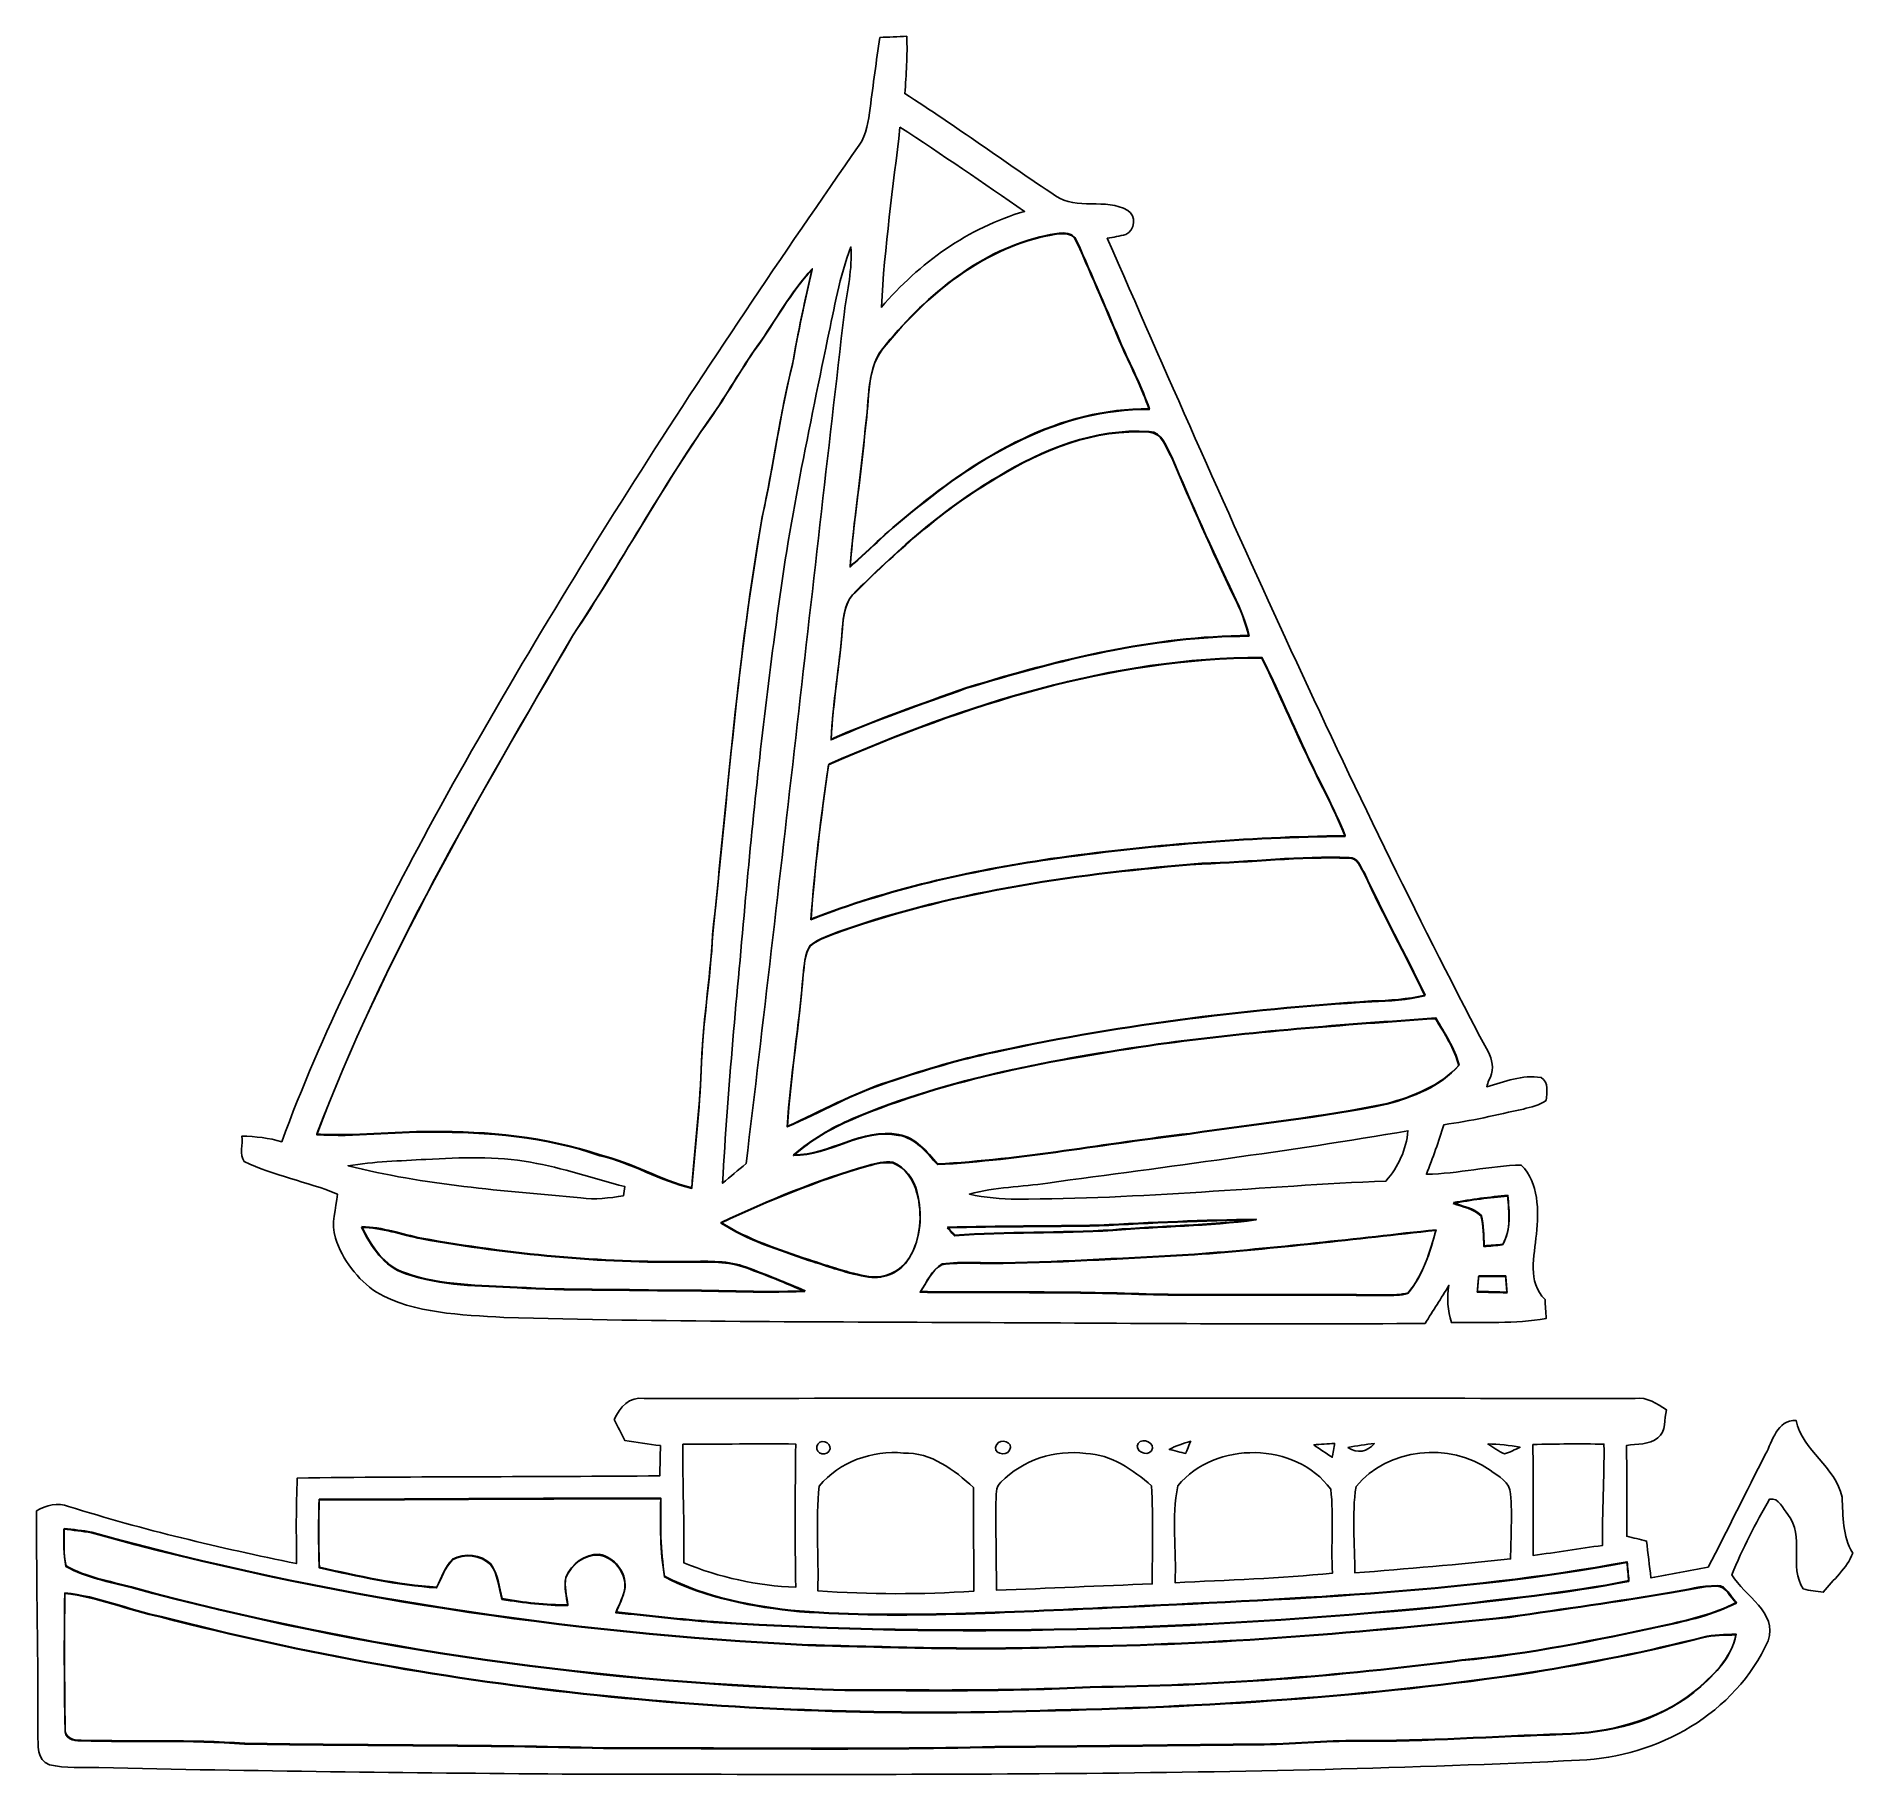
# Model space of a CAD drawing. Header units: centimetres. Extents: x -7.1 to 7, y -6.7 to 6.8.
import ezdxf

# ---------------------------------------------------------------- set-up
doc = ezdxf.new("R2010")
doc.units = ezdxf.units.CM
doc.header["$MEASUREMENT"] = 0
doc.layers.add('Camada 1', color=7, linetype='Continuous')

msp = doc.modelspace()

# ---------------------------------------------------------------- linework, layer by layer
at = {"layer": 'Camada 1', "color": 151}
for points, knots in [([(-0.50227, 6.78234), (-0.43279, 6.78587), (-0.36328, 6.78904), (-0.29377, 6.79152), (-0.29377, 6.79152), (-0.28743, 6.643), (-0.29696, 6.49483), (-0.30931, 6.34665), (-0.30931, 6.34665), (0.08897, 6.09442), (0.4675, 5.81256), (0.8612, 5.55361), (0.8612, 5.55361), (1.02665, 5.43755), (1.24996, 5.53986), (1.42211, 5.43932), (1.42211, 5.43932), (1.49091, 5.39734), (1.47715, 5.28585), (1.40589, 5.2527), (1.40589, 5.2527), (1.35862, 5.24035), (1.31099, 5.23048), (1.26302, 5.22307), (1.26302, 5.22307), (2.1686, 3.14943), (3.08441, 1.07793), (4.1311, -0.92867), (4.1311, -0.92867), (4.1872, -1.04896), (4.30749, -1.17949), (4.22423, -1.31532), (4.22423, -1.31532), (4.21858, -1.33225), (4.21295, -1.34918), (4.20801, -1.36611), (4.20801, -1.36611), (4.34488, -1.32942), (4.48635, -1.26732), (4.63027, -1.29415), (4.63027, -1.29415), (4.69308, -1.33048), (4.67508, -1.41197), (4.66908, -1.47159), (4.66908, -1.47159), (4.61794, -1.51005), (4.55302, -1.52204), (4.49269, -1.53826), (4.49269, -1.53826), (4.28809, -1.58377), (4.08383, -1.63245), (3.87604, -1.65998), (3.87604, -1.65998), (3.83547, -1.78979), (3.78962, -1.91786), (3.74022, -2.04485), (3.74022, -2.04485), (3.98787, -2.04168), (4.23059, -1.97783), (4.47683, -1.97429), (4.47683, -1.97429), (4.61334, -2.1133), (4.61264, -2.32778), (4.59394, -2.50947), (4.59394, -2.50947), (4.57806, -2.6788), (4.52056, -2.88235), (4.66062, -3.01676), (4.66062, -3.01676), (4.66345, -3.0658), (4.66662, -3.11483), (4.66979, -3.16421), (4.66979, -3.16421), (4.42672, -3.21008), (4.17907, -3.19174), (3.9339, -3.19632), (3.9339, -3.19632), (3.90498, -3.10247), (3.89897, -3.00407), (3.91485, -2.9074), (3.91485, -2.9074), (3.85452, -3.00688), (3.79208, -3.1053), (3.72928, -3.20338), (3.72928, -3.20338), (2.56794, -3.21325), (1.40659, -3.2009), (0.2456, -3.19703), (0.2456, -3.19703), (-0.97711, -3.18962), (-2.19948, -3.19244), (-3.42151, -3.15681), (-3.42151, -3.15681), (-3.75524, -3.13388), (-4.11155, -3.13141), (-4.40999, -2.96136), (-4.40999, -2.96136), (-4.55781, -2.86084), (-4.67282, -2.70984), (-4.72925, -2.54015), (-4.72925, -2.54015), (-4.76594, -2.42727), (-4.7215, -2.31191), (-4.71373, -2.19867), (-4.71373, -2.19867), (-4.9501, -2.102), (-5.20657, -2.05579), (-5.43728, -1.94573), (-5.43728, -1.94573), (-5.47361, -1.89211), (-5.44716, -1.81167), (-5.45456, -1.74852), (-5.45456, -1.74852), (-5.35014, -1.75064), (-5.24572, -1.76369), (-5.14483, -1.79227), (-5.14483, -1.79227), (-4.83686, -0.94914), (-4.42622, -0.14867), (-4.00642, 0.64295), (-4.00642, 0.64295), (-3.00171, 2.47703), (-1.85976, 4.23247), (-0.66314, 5.9459), (-0.66314, 5.9459), (-0.60457, 6.03057), (-0.59329, 6.13535), (-0.57777, 6.23448), (-0.57777, 6.23448), (-0.55378, 6.41721), (-0.53051, 6.59995), (-0.50227, 6.78234)], [0, 0, 0, 0, 0.02941176, 0.02941176, 0.02941176, 0.02941176, 0.05882353, 0.05882353, 0.05882353, 0.05882353, 0.08823529, 0.08823529, 0.08823529, 0.08823529, 0.11764706, 0.11764706, 0.11764706, 0.11764706, 0.14705882, 0.14705882, 0.14705882, 0.14705882, 0.17647059, 0.17647059, 0.17647059, 0.17647059, 0.20588235, 0.20588235, 0.20588235, 0.20588235, 0.23529412, 0.23529412, 0.23529412, 0.23529412, 0.26470588, 0.26470588, 0.26470588, 0.26470588, 0.29411765, 0.29411765, 0.29411765, 0.29411765, 0.32352941, 0.32352941, 0.32352941, 0.32352941, 0.35294118, 0.35294118, 0.35294118, 0.35294118, 0.38235294, 0.38235294, 0.38235294, 0.38235294, 0.41176471, 0.41176471, 0.41176471, 0.41176471, 0.44117647, 0.44117647, 0.44117647, 0.44117647, 0.47058824, 0.47058824, 0.47058824, 0.47058824, 0.5, 0.5, 0.5, 0.5, 0.52941176, 0.52941176, 0.52941176, 0.52941176, 0.55882353, 0.55882353, 0.55882353, 0.55882353, 0.58823529, 0.58823529, 0.58823529, 0.58823529, 0.61764706, 0.61764706, 0.61764706, 0.61764706, 0.64705882, 0.64705882, 0.64705882, 0.64705882, 0.67647059, 0.67647059, 0.67647059, 0.67647059, 0.70588235, 0.70588235, 0.70588235, 0.70588235, 0.73529412, 0.73529412, 0.73529412, 0.73529412, 0.76470588, 0.76470588, 0.76470588, 0.76470588, 0.79411765, 0.79411765, 0.79411765, 0.79411765, 0.82352941, 0.82352941, 0.82352941, 0.82352941, 0.85294118, 0.85294118, 0.85294118, 0.85294118, 0.88235294, 0.88235294, 0.88235294, 0.88235294, 0.91176471, 0.91176471, 0.91176471, 0.91176471, 0.94117647, 0.94117647, 0.94117647, 0.94117647, 1, 1, 1, 1]), ([(-0.34635, 6.08596), (-0.34635, 6.08596), (-0.34635, 6.08596), (-0.34635, 6.08596), (-0.34635, 6.08596), (-0.39927, 5.62065), (-0.467, 5.15568), (-0.49063, 4.68718), (-0.49063, 4.68718), (-0.19783, 5.03009), (0.18527, 5.30596), (0.62132, 5.43191), (0.62132, 5.43191), (0.30029, 5.6524), (-0.02003, 5.87394), (-0.34635, 6.08596)], [0, 0, 0, 0, 0.2, 0.2, 0.2, 0.2, 0.4, 0.4, 0.4, 0.4, 0.6, 0.6, 0.6, 0.6, 1, 1, 1, 1]), ([(0.785, 5.23964), (0.785, 5.23964), (0.785, 5.23964), (0.785, 5.23964), (0.785, 5.23964), (0.28194, 5.13028), (-0.13256, 4.78386), (-0.45394, 4.39651), (-0.45394, 4.39651), (-0.61763, 4.22082), (-0.57919, 3.96506), (-0.61658, 3.74633), (-0.61658, 3.74633), (-0.64797, 3.38685), (-0.70619, 3.0302), (-0.73404, 2.67036), (-0.73404, 2.67036), (-0.57142, 2.81288), (-0.41973, 2.96846), (-0.24792, 3.10039), (-0.24792, 3.10039), (0.26995, 3.52832), (0.89472, 3.90367), (1.58827, 3.89238), (1.58827, 3.89238), (1.53077, 4.05961), (1.45105, 4.21729), (1.37731, 4.37745), (1.37731, 4.37745), (1.26407, 4.65015), (1.14588, 4.92073), (1.02772, 5.19096), (1.02772, 5.19096), (0.98855, 5.29433), (0.86649, 5.2527), (0.785, 5.23964)], [0, 0, 0, 0, 0.1, 0.1, 0.1, 0.1, 0.2, 0.2, 0.2, 0.2, 0.3, 0.3, 0.3, 0.3, 0.4, 0.4, 0.4, 0.4, 0.5, 0.5, 0.5, 0.5, 0.6, 0.6, 0.6, 0.6, 0.7, 0.7, 0.7, 0.7, 0.8, 0.8, 0.8, 0.8, 1, 1, 1, 1]), ([(-0.90833, 4.4406), (-0.90833, 4.4406), (-0.90833, 4.4406), (-0.90833, 4.4406), (-0.90833, 4.4406), (-1.06389, 3.68072), (-1.22583, 2.92013), (-1.31754, 2.14896), (-1.31754, 2.14896), (-1.41033, 1.46916), (-1.48159, 0.78618), (-1.54438, 0.10285), (-1.54438, 0.10285), (-1.60999, -0.63551), (-1.68408, -1.37386), (-1.72289, -2.11435), (-1.72289, -2.11435), (-1.66291, -2.06319), (-1.60224, -2.01239), (-1.54085, -1.96267), (-1.54085, -1.96267), (-1.27451, 0.24043), (-1.03461, 2.4467), (-0.7778, 4.65085), (-0.7778, 4.65085), (-0.75451, 4.81877), (-0.71606, 4.98599), (-0.72664, 5.15639), (-0.72664, 5.15639), (-0.81731, 4.92638), (-0.85435, 4.68084), (-0.90833, 4.4406)], [0, 0, 0, 0, 0.11111111, 0.11111111, 0.11111111, 0.11111111, 0.22222222, 0.22222222, 0.22222222, 0.22222222, 0.33333333, 0.33333333, 0.33333333, 0.33333333, 0.44444444, 0.44444444, 0.44444444, 0.44444444, 0.55555556, 0.55555556, 0.55555556, 0.55555556, 0.66666667, 0.66666667, 0.66666667, 0.66666667, 0.77777778, 0.77777778, 0.77777778, 0.77777778, 1, 1, 1, 1]), ([(-1.45584, 4.37957), (-1.45584, 4.37957), (-1.45584, 4.37957), (-1.45584, 4.37957), (-1.45584, 4.37957), (-1.58531, 4.1986), (-1.69114, 4.00246), (-1.82061, 3.82148), (-1.82061, 3.82148), (-2.20089, 3.27678), (-2.51839, 2.69153), (-2.8853, 2.13766), (-2.8853, 2.13766), (-3.6159, 0.8832), (-4.35849, -0.37517), (-4.87355, -1.73758), (-4.87355, -1.73758), (-4.57863, -1.75875), (-4.28476, -1.71465), (-3.98948, -1.71853), (-3.98948, -1.71853), (-3.54605, -1.71536), (-3.09731, -1.75629), (-2.67573, -1.90093), (-2.67573, -1.90093), (-2.42774, -1.95736), (-2.21007, -2.09742), (-1.96277, -2.15492), (-1.96277, -2.15492), (-1.94162, -1.84977), (-1.90139, -1.54603), (-1.89046, -1.24052), (-1.89046, -1.24052), (-1.88198, -0.88633), (-1.81883, -0.53638), (-1.80085, -0.18253), (-1.80085, -0.18253), (-1.68549, 0.90047), (-1.6047, 1.98914), (-1.41491, 3.06265), (-1.41491, 3.06265), (-1.32813, 3.45388), (-1.28085, 3.85287), (-1.18137, 4.24163), (-1.18137, 4.24163), (-1.13905, 4.48999), (-1.08506, 4.73588), (-1.02898, 4.98141), (-1.02898, 4.98141), (-1.19618, 4.79937), (-1.31366, 4.5803), (-1.45584, 4.37957)], [0, 0, 0, 0, 0.07142857, 0.07142857, 0.07142857, 0.07142857, 0.14285714, 0.14285714, 0.14285714, 0.14285714, 0.21428571, 0.21428571, 0.21428571, 0.21428571, 0.28571429, 0.28571429, 0.28571429, 0.28571429, 0.35714286, 0.35714286, 0.35714286, 0.35714286, 0.42857143, 0.42857143, 0.42857143, 0.42857143, 0.5, 0.5, 0.5, 0.5, 0.57142857, 0.57142857, 0.57142857, 0.57142857, 0.64285714, 0.64285714, 0.64285714, 0.64285714, 0.71428571, 0.71428571, 0.71428571, 0.71428571, 0.78571429, 0.78571429, 0.78571429, 0.78571429, 0.85714286, 0.85714286, 0.85714286, 0.85714286, 1, 1, 1, 1]), ([(0.40647, 3.36287), (0.40647, 3.36287), (0.40647, 3.36287), (0.40647, 3.36287), (0.40647, 3.36287), (-0.00063, 3.1258), (-0.35375, 2.8083), (-0.68748, 2.47881), (-0.68748, 2.47881), (-0.77426, 2.40684), (-0.78627, 2.29183), (-0.79402, 2.18706), (-0.79402, 2.18706), (-0.8159, 1.8999), (-0.86916, 1.61626), (-0.88151, 1.32839), (-0.88151, 1.32839), (-0.53721, 1.47868), (-0.18302, 1.60357), (0.17082, 1.72845), (0.17082, 1.72845), (0.88237, 1.94646), (1.61368, 2.12991), (2.36226, 2.13273), (2.36226, 2.13273), (2.33334, 2.24068), (2.2956, 2.34686), (2.24374, 2.44599), (2.24374, 2.44599), (2.07546, 2.80053), (1.91459, 3.15791), (1.7629, 3.5195), (1.7629, 3.5195), (1.71844, 3.59323), (1.6913, 3.71495), (1.58651, 3.7167), (1.58651, 3.7167), (1.166, 3.74457), (0.75854, 3.57947), (0.40647, 3.36287)], [0, 0, 0, 0, 0.09090909, 0.09090909, 0.09090909, 0.09090909, 0.18181818, 0.18181818, 0.18181818, 0.18181818, 0.27272727, 0.27272727, 0.27272727, 0.27272727, 0.36363636, 0.36363636, 0.36363636, 0.36363636, 0.45454545, 0.45454545, 0.45454545, 0.45454545, 0.54545455, 0.54545455, 0.54545455, 0.54545455, 0.63636364, 0.63636364, 0.63636364, 0.63636364, 0.72727273, 0.72727273, 0.72727273, 0.72727273, 0.81818182, 0.81818182, 0.81818182, 0.81818182, 1, 1, 1, 1]), ([(-0.90127, 1.13436), (-0.90127, 1.13436), (-0.90127, 1.13436), (-0.90127, 1.13436), (-0.90127, 1.13436), (-0.95947, 0.73502), (-1.00956, 0.33391), (-1.03743, -0.06859), (-1.03743, -0.06859), (-0.44054, 0.166), (0.18775, 0.30604), (0.82098, 0.39988), (0.82098, 0.39988), (1.57875, 0.50713), (2.34287, 0.56992), (3.1084, 0.57874), (3.1084, 0.57874), (3.01914, 0.80558), (2.89779, 1.01795), (2.79689, 1.23949), (2.79689, 1.23949), (2.68295, 1.47939), (2.5817, 1.72563), (2.46176, 1.96304), (2.46176, 1.96304), (1.29301, 1.9641), (0.15988, 1.5965), (-0.90127, 1.13436)], [0, 0, 0, 0, 0.125, 0.125, 0.125, 0.125, 0.25, 0.25, 0.25, 0.25, 0.375, 0.375, 0.375, 0.375, 0.5, 0.5, 0.5, 0.5, 0.625, 0.625, 0.625, 0.625, 0.75, 0.75, 0.75, 0.75, 1, 1, 1, 1]), ([(1.99574, 0.3639), (1.99574, 0.3639), (1.99574, 0.3639), (1.99574, 0.3639), (1.99574, 0.3639), (1.05029, 0.28876), (0.10061, 0.15611), (-0.79826, -0.15714), (-0.79826, -0.15714), (-0.88328, -0.18925), (-0.97182, -0.21747), (-1.0445, -0.27321), (-1.0445, -0.27321), (-1.08823, -0.33882), (-1.08789, -0.42207), (-1.09917, -0.49793), (-1.09917, -0.49793), (-1.12916, -0.89233), (-1.1976, -1.28286), (-1.22159, -1.67796), (-1.22159, -1.67796), (-0.96088, -1.56297), (-0.71218, -1.41938), (-0.43949, -1.33259), (-0.43949, -1.33259), (-0.18936, -1.24934), (0.06287, -1.17067), (0.32075, -1.11352), (0.32075, -1.11352), (1.30534, -0.8941), (2.30935, -0.76922), (3.31547, -0.705), (3.31547, -0.705), (3.45377, -0.70149), (3.5924, -0.69055), (3.72752, -0.66056), (3.72752, -0.66056), (3.57688, -0.34059), (3.40403, -0.03155), (3.25656, 0.28981), (3.25656, 0.28981), (3.22588, 0.33639), (3.20754, 0.41576), (3.13769, 0.40836), (3.13769, 0.40836), (2.75667, 0.42281), (2.37639, 0.37554), (1.99574, 0.3639)], [0, 0, 0, 0, 0.07692308, 0.07692308, 0.07692308, 0.07692308, 0.15384615, 0.15384615, 0.15384615, 0.15384615, 0.23076923, 0.23076923, 0.23076923, 0.23076923, 0.30769231, 0.30769231, 0.30769231, 0.30769231, 0.38461538, 0.38461538, 0.38461538, 0.38461538, 0.46153846, 0.46153846, 0.46153846, 0.46153846, 0.53846154, 0.53846154, 0.53846154, 0.53846154, 0.61538462, 0.61538462, 0.61538462, 0.61538462, 0.69230769, 0.69230769, 0.69230769, 0.69230769, 0.76923077, 0.76923077, 0.76923077, 0.76923077, 0.84615385, 0.84615385, 0.84615385, 0.84615385, 1, 1, 1, 1]), ([(1.65566, -1.03838), (1.65566, -1.03838), (1.65566, -1.03838), (1.65566, -1.03838), (1.65566, -1.03838), (0.85026, -1.15798), (0.03782, -1.29909), (-0.71606, -1.61905), (-0.71606, -1.61905), (-0.88187, -1.6889), (-1.03709, -1.78275), (-1.17362, -1.89986), (-1.17362, -1.89986), (-0.89069, -1.90232), (-0.64409, -1.68537), (-0.35728, -1.74289), (-0.35728, -1.74289), (-0.22463, -1.76369), (-0.13926, -1.87587), (-0.05636, -1.97042), (-0.05636, -1.97042), (0.60049, -1.93514), (1.24855, -1.80884), (1.90189, -1.73336), (1.90189, -1.73336), (2.41201, -1.65469), (2.92707, -1.60811), (3.4326, -1.50087), (3.4326, -1.50087), (3.6365, -1.44549), (3.84853, -1.36329), (3.9921, -1.20171), (3.9921, -1.20171), (3.95824, -1.06871), (3.87921, -0.95442), (3.81184, -0.83729), (3.81184, -0.83729), (3.09147, -0.88599), (2.37144, -0.94101), (1.65566, -1.03838)], [0, 0, 0, 0, 0.09090909, 0.09090909, 0.09090909, 0.09090909, 0.18181818, 0.18181818, 0.18181818, 0.18181818, 0.27272727, 0.27272727, 0.27272727, 0.27272727, 0.36363636, 0.36363636, 0.36363636, 0.36363636, 0.45454545, 0.45454545, 0.45454545, 0.45454545, 0.54545455, 0.54545455, 0.54545455, 0.54545455, 0.63636364, 0.63636364, 0.63636364, 0.63636364, 0.72727273, 0.72727273, 0.72727273, 0.72727273, 0.81818182, 0.81818182, 0.81818182, 0.81818182, 1, 1, 1, 1]), ([(0.80017, -2.1133), (0.80017, -2.1133), (0.80017, -2.1133), (0.80017, -2.1133), (0.80017, -2.1133), (0.59803, -2.14364), (0.3906, -2.14469), (0.19233, -2.19938), (0.19233, -2.19938), (0.31405, -2.22584), (0.43823, -2.23888), (0.56275, -2.23817), (0.56275, -2.23817), (1.51913, -2.23853), (2.47128, -2.13764), (3.4259, -2.09742), (3.4259, -2.09742), (3.52221, -1.98771), (3.58429, -1.8533), (3.59664, -1.70761), (3.59664, -1.70761), (2.66848, -1.86741), (1.73362, -1.9863), (0.80017, -2.1133)], [0, 0, 0, 0, 0.14285714, 0.14285714, 0.14285714, 0.14285714, 0.28571429, 0.28571429, 0.28571429, 0.28571429, 0.42857143, 0.42857143, 0.42857143, 0.42857143, 0.57142857, 0.57142857, 0.57142857, 0.57142857, 0.71428571, 0.71428571, 0.71428571, 0.71428571, 1, 1, 1, 1]), ([(-4.02581, -1.92949), (-4.02581, -1.92949), (-4.02581, -1.92949), (-4.02581, -1.92949), (-4.02581, -1.92949), (-4.22761, -1.94113), (-4.43046, -1.94713), (-4.63048, -1.97889), (-4.63048, -1.97889), (-4.03994, -2.12987), (-3.42787, -2.17256), (-2.82286, -2.22901), (-2.82286, -2.22901), (-2.71242, -2.24277), (-2.60166, -2.23076), (-2.493, -2.21137), (-2.493, -2.21137), (-2.49018, -2.19373), (-2.48489, -2.15879), (-2.48207, -2.14116), (-2.48207, -2.14116), (-2.72548, -2.0752), (-2.96536, -1.99546), (-3.21408, -1.95207), (-3.21408, -1.95207), (-3.48183, -1.90339), (-3.7556, -1.91468), (-4.02581, -1.92949)], [0, 0, 0, 0, 0.125, 0.125, 0.125, 0.125, 0.25, 0.25, 0.25, 0.25, 0.375, 0.375, 0.375, 0.375, 0.5, 0.5, 0.5, 0.5, 0.625, 0.625, 0.625, 0.625, 0.75, 0.75, 0.75, 0.75, 1, 1, 1, 1]), ([(-0.59612, -1.9817), (-0.59612, -1.9817), (-0.59612, -1.9817), (-0.59612, -1.9817), (-0.59612, -1.9817), (-0.98805, -2.09566), (-1.36728, -2.25052), (-1.73629, -2.42445), (-1.73629, -2.42445), (-1.52779, -2.55991), (-1.28861, -2.63258), (-1.05614, -2.71371), (-1.05614, -2.71371), (-0.90197, -2.76134), (-0.74922, -2.8192), (-0.58906, -2.84461), (-0.58906, -2.84461), (-0.46665, -2.86296), (-0.33787, -2.80298), (-0.27474, -2.69644), (-0.27474, -2.69644), (-0.18407, -2.54685), (-0.17172, -2.35813), (-0.21476, -2.19126), (-0.21476, -2.19126), (-0.23946, -2.09177), (-0.30471, -1.99441), (-0.4035, -1.95736), (-0.4035, -1.95736), (-0.46877, -1.9482), (-0.53367, -1.96584), (-0.59612, -1.9817)], [0, 0, 0, 0, 0.11111111, 0.11111111, 0.11111111, 0.11111111, 0.22222222, 0.22222222, 0.22222222, 0.22222222, 0.33333333, 0.33333333, 0.33333333, 0.33333333, 0.44444444, 0.44444444, 0.44444444, 0.44444444, 0.55555556, 0.55555556, 0.55555556, 0.55555556, 0.66666667, 0.66666667, 0.66666667, 0.66666667, 0.77777778, 0.77777778, 0.77777778, 0.77777778, 1, 1, 1, 1]), ([(3.94801, -2.27098), (3.94801, -2.27098), (3.94801, -2.27098), (3.94801, -2.27098), (3.94801, -2.27098), (4.01892, -2.30132), (4.10676, -2.31084), (4.1625, -2.3687), (4.1625, -2.3687), (4.18542, -2.44526), (4.18225, -2.52675), (4.18684, -2.60612), (4.18684, -2.60612), (4.23446, -2.60259), (4.28244, -2.60013), (4.33041, -2.59343), (4.33041, -2.59343), (4.40026, -2.48019), (4.37945, -2.34049), (4.37134, -2.2149), (4.37134, -2.2149), (4.22918, -2.22584), (4.08807, -2.24489), (3.94801, -2.27098)], [0, 0, 0, 0, 0.14285714, 0.14285714, 0.14285714, 0.14285714, 0.28571429, 0.28571429, 0.28571429, 0.28571429, 0.42857143, 0.42857143, 0.42857143, 0.42857143, 0.57142857, 0.57142857, 0.57142857, 0.57142857, 0.71428571, 0.71428571, 0.71428571, 0.71428571, 1, 1, 1, 1]), ([(-4.5264, -2.45726), (-4.5264, -2.45726), (-4.5264, -2.45726), (-4.5264, -2.45726), (-4.5264, -2.45726), (-4.45092, -2.60578), (-4.35391, -2.76312), (-4.18597, -2.81744), (-4.18597, -2.81744), (-3.90799, -2.91305), (-3.60989, -2.91305), (-3.31921, -2.92715), (-3.31921, -2.92715), (-2.93186, -2.95115), (-2.54344, -2.94092), (-2.15575, -2.9515), (-2.15575, -2.9515), (-1.79873, -2.9455), (-1.44172, -2.97125), (-1.08506, -2.95502), (-1.08506, -2.95502), (-1.23499, -2.8901), (-1.38634, -2.82907), (-1.5398, -2.77264), (-1.5398, -2.77264), (-1.67914, -2.71866), (-1.83155, -2.72677), (-1.97829, -2.72784), (-1.97829, -2.72784), (-2.67609, -2.73666), (-3.37317, -2.66998), (-4.06004, -2.54721), (-4.06004, -2.54721), (-4.21526, -2.51547), (-4.3666, -2.46007), (-4.5264, -2.45726)], [0, 0, 0, 0, 0.1, 0.1, 0.1, 0.1, 0.2, 0.2, 0.2, 0.2, 0.3, 0.3, 0.3, 0.3, 0.4, 0.4, 0.4, 0.4, 0.5, 0.5, 0.5, 0.5, 0.6, 0.6, 0.6, 0.6, 0.7, 0.7, 0.7, 0.7, 0.8, 0.8, 0.8, 0.8, 1, 1, 1, 1]), ([(1.93824, -2.67069), (1.93824, -2.67069), (1.93824, -2.67069), (1.93824, -2.67069), (1.93824, -2.67069), (1.44435, -2.69644), (0.95046, -2.7303), (0.45587, -2.73736), (0.45587, -2.73736), (0.29676, -2.743), (0.13625, -2.72395), (-0.02144, -2.7476), (-0.02144, -2.7476), (-0.10257, -2.79345), (-0.13962, -2.88764), (-0.19006, -2.96173), (-0.19006, -2.96173), (0.41353, -2.96701), (1.01712, -2.95785), (1.62038, -2.98183), (1.62038, -2.98183), (2.22046, -2.98677), (2.82053, -2.98112), (3.4206, -2.98748), (3.4206, -2.98748), (3.47916, -2.98536), (3.53985, -2.98853), (3.59664, -2.97089), (3.59664, -2.97089), (3.71129, -2.83049), (3.76845, -2.6541), (3.81289, -2.48124), (3.81289, -2.48124), (3.18848, -2.54897), (2.56476, -2.62447), (1.93824, -2.67069)], [0, 0, 0, 0, 0.1, 0.1, 0.1, 0.1, 0.2, 0.2, 0.2, 0.2, 0.3, 0.3, 0.3, 0.3, 0.4, 0.4, 0.4, 0.4, 0.5, 0.5, 0.5, 0.5, 0.6, 0.6, 0.6, 0.6, 0.7, 0.7, 0.7, 0.7, 0.8, 0.8, 0.8, 0.8, 1, 1, 1, 1]), ([(1.1988, -2.44596), (1.1988, -2.44596), (1.1988, -2.44596), (1.1988, -2.44596), (1.1988, -2.44596), (0.80687, -2.45302), (0.41458, -2.45054), (0.02265, -2.46148), (0.02265, -2.46148), (0.03605, -2.477), (0.06287, -2.50806), (0.07627, -2.52358), (0.07627, -2.52358), (0.48514, -2.49183), (0.89577, -2.50806), (1.305, -2.48124), (1.305, -2.48124), (1.67505, -2.4502), (2.04795, -2.44913), (2.41695, -2.40011), (2.41695, -2.40011), (2.01055, -2.40503), (1.6045, -2.42409), (1.1988, -2.44596)], [0, 0, 0, 0, 0.14285714, 0.14285714, 0.14285714, 0.14285714, 0.28571429, 0.28571429, 0.28571429, 0.28571429, 0.42857143, 0.42857143, 0.42857143, 0.42857143, 0.57142857, 0.57142857, 0.57142857, 0.57142857, 0.71428571, 0.71428571, 0.71428571, 0.71428571, 1, 1, 1, 1]), ([(4.1452, -2.83896), (4.1452, -2.83896), (4.1452, -2.83896), (4.1452, -2.83896), (4.1452, -2.83896), (4.14133, -2.87918), (4.13816, -2.91975), (4.13497, -2.95997), (4.13497, -2.95997), (4.21118, -2.96207), (4.28773, -2.96384), (4.36464, -2.96596), (4.36464, -2.96596), (4.36111, -2.92399), (4.35794, -2.88199), (4.35441, -2.84037), (4.35441, -2.84037), (4.28456, -2.83967), (4.21471, -2.83931), (4.1452, -2.83896)], [0, 0, 0, 0, 0.16666667, 0.16666667, 0.16666667, 0.16666667, 0.33333333, 0.33333333, 0.33333333, 0.33333333, 0.5, 0.5, 0.5, 0.5, 0.66666667, 0.66666667, 0.66666667, 0.66666667, 1, 1, 1, 1]), ([(-2.56461, -3.9495), (-2.52229, -3.85637), (-2.44608, -3.76783), (-2.33319, -3.78581), (-2.33319, -3.78581), (0.23149, -3.78369), (2.79619, -3.7851), (5.36087, -3.7851), (5.36087, -3.7851), (5.45296, -3.77417), (5.53092, -3.82462), (5.60289, -3.87401), (5.60289, -3.87401), (5.58489, -3.94633), (5.60465, -4.04228), (5.53657, -4.09237), (5.53657, -4.09237), (5.46883, -4.14741), (5.37464, -4.13718), (5.2935, -4.15023), (5.2935, -4.15023), (5.29667, -4.38589), (5.29633, -4.62119), (5.29526, -4.8565), (5.29526, -4.8565), (5.34642, -4.86848), (5.39757, -4.88083), (5.44872, -4.89319), (5.44872, -4.89319), (5.45966, -4.98879), (5.47131, -5.08404), (5.48295, -5.17964), (5.48295, -5.17964), (5.63111, -5.15283), (5.77892, -5.12425), (5.92709, -5.09674), (5.92709, -5.09674), (6.07843, -4.8064), (6.22237, -4.51219), (6.37089, -4.22079), (6.37089, -4.22079), (6.42909, -4.11532), (6.45943, -3.95338), (6.61007, -3.95586), (6.61007, -3.95586), (6.65875, -4.19504), (6.91804, -4.31568), (6.96672, -4.55276), (6.96672, -4.55276), (6.97554, -4.70127), (6.96884, -4.85403), (7.04892, -4.98632), (7.04892, -4.98632), (7.00482, -5.10731), (6.89794, -5.19164), (6.81998, -5.29111), (6.81998, -5.29111), (6.76811, -5.28336), (6.7159, -5.27948), (6.66581, -5.26536), (6.66581, -5.26536), (6.54904, -5.09216), (6.67957, -4.85579), (6.54657, -4.68788), (6.54657, -4.68788), (6.50601, -4.64378), (6.47707, -4.55381), (6.40439, -4.56721), (6.40439, -4.56721), (6.2961, -4.75702), (6.19132, -4.95139), (6.11194, -5.15531), (6.11194, -5.15531), (6.20615, -5.32181), (6.47107, -5.44493), (6.39206, -5.66754), (6.39206, -5.66754), (6.14193, -6.23162), (5.53197, -6.57276), (4.92837, -6.59497), (4.92837, -6.59497), (2.29842, -6.72305), (-0.33577, -6.70682), (-2.96819, -6.70222), (-2.96819, -6.70222), (-4.16692, -6.69376), (-5.36602, -6.67966), (-6.5644, -6.65284), (-6.5644, -6.65284), (-6.69247, -6.64719), (-6.82369, -6.66202), (-6.94894, -6.62991), (-6.94894, -6.62991), (-7.04983, -6.59497), (-7.03572, -6.4761), (-7.03855, -6.39073), (-7.03855, -6.39073), (-7.03502, -5.81358), (-7.05054, -5.23644), (-7.04876, -4.65894), (-7.04876, -4.65894), (-6.97187, -4.61766), (-6.88543, -4.58804), (-6.80006, -4.62402), (-6.80006, -4.62402), (-6.21974, -4.80745), (-5.62708, -4.9454), (-5.03123, -5.06816), (-5.03123, -5.06816), (-5.03194, -4.84663), (-5.03547, -4.62507), (-5.02489, -4.40388), (-5.02489, -4.40388), (-4.08684, -4.39118), (-3.14847, -4.39612), (-2.21042, -4.3866), (-2.21042, -4.3866), (-2.20901, -4.30828), (-2.20759, -4.22997), (-2.20584, -4.15235), (-2.20584, -4.15235), (-2.29827, -4.1393), (-2.39034, -4.12624), (-2.48241, -4.11213), (-2.48241, -4.11213), (-2.50993, -4.0578), (-2.53744, -4.00347), (-2.56461, -3.9495)], [0, 0, 0, 0, 0.03030303, 0.03030303, 0.03030303, 0.03030303, 0.06060606, 0.06060606, 0.06060606, 0.06060606, 0.09090909, 0.09090909, 0.09090909, 0.09090909, 0.12121212, 0.12121212, 0.12121212, 0.12121212, 0.15151515, 0.15151515, 0.15151515, 0.15151515, 0.18181818, 0.18181818, 0.18181818, 0.18181818, 0.21212121, 0.21212121, 0.21212121, 0.21212121, 0.24242424, 0.24242424, 0.24242424, 0.24242424, 0.27272727, 0.27272727, 0.27272727, 0.27272727, 0.3030303, 0.3030303, 0.3030303, 0.3030303, 0.33333333, 0.33333333, 0.33333333, 0.33333333, 0.36363636, 0.36363636, 0.36363636, 0.36363636, 0.39393939, 0.39393939, 0.39393939, 0.39393939, 0.42424242, 0.42424242, 0.42424242, 0.42424242, 0.45454545, 0.45454545, 0.45454545, 0.45454545, 0.48484848, 0.48484848, 0.48484848, 0.48484848, 0.51515152, 0.51515152, 0.51515152, 0.51515152, 0.54545455, 0.54545455, 0.54545455, 0.54545455, 0.57575758, 0.57575758, 0.57575758, 0.57575758, 0.60606061, 0.60606061, 0.60606061, 0.60606061, 0.63636364, 0.63636364, 0.63636364, 0.63636364, 0.66666667, 0.66666667, 0.66666667, 0.66666667, 0.6969697, 0.6969697, 0.6969697, 0.6969697, 0.72727273, 0.72727273, 0.72727273, 0.72727273, 0.75757576, 0.75757576, 0.75757576, 0.75757576, 0.78787879, 0.78787879, 0.78787879, 0.78787879, 0.81818182, 0.81818182, 0.81818182, 0.81818182, 0.84848485, 0.84848485, 0.84848485, 0.84848485, 0.87878788, 0.87878788, 0.87878788, 0.87878788, 0.90909091, 0.90909091, 0.90909091, 0.90909091, 0.93939394, 0.93939394, 0.93939394, 0.93939394, 1, 1, 1, 1]), ([(-0.98311, -4.14071), (-0.98311, -4.14071), (-0.98311, -4.14071), (-0.98311, -4.14071), (-0.98311, -4.14071), (-1.02545, -4.19292), (-0.93408, -4.24866), (-0.89915, -4.19679), (-0.89915, -4.19679), (-0.85717, -4.14458), (-0.94853, -4.0885), (-0.98311, -4.14071)], [0, 0, 0, 0, 0.25, 0.25, 0.25, 0.25, 0.5, 0.5, 0.5, 0.5, 1, 1, 1, 1]), ([(1.50256, -4.13471), (1.50256, -4.13471), (1.50256, -4.13471), (1.50256, -4.13471), (1.50256, -4.13471), (1.46869, -4.19292), (1.57099, -4.2416), (1.60698, -4.19257), (1.60698, -4.19257), (1.64084, -4.13401), (1.53854, -4.08496), (1.50256, -4.13471)], [0, 0, 0, 0, 0.25, 0.25, 0.25, 0.25, 0.5, 0.5, 0.5, 0.5, 1, 1, 1, 1]), ([(-2.03086, -4.14036), (-2.03086, -4.14036), (-2.03086, -4.14036), (-2.03086, -4.14036), (-2.03086, -4.14036), (-2.03686, -4.44763), (-2.01746, -4.75419), (-2.02487, -5.06146), (-2.02487, -5.06146), (-1.74935, -5.17682), (-1.45302, -5.24031), (-1.15491, -5.25266), (-1.15491, -5.25266), (-1.16409, -4.88154), (-1.15915, -4.51042), (-1.15598, -4.13966), (-1.15598, -4.13966), (-1.44773, -4.13754), (-1.73912, -4.14141), (-2.03086, -4.14036)], [0, 0, 0, 0, 0.16666667, 0.16666667, 0.16666667, 0.16666667, 0.33333333, 0.33333333, 0.33333333, 0.33333333, 0.5, 0.5, 0.5, 0.5, 0.66666667, 0.66666667, 0.66666667, 0.66666667, 1, 1, 1, 1]), ([(-0.97287, -4.46597), (-0.97287, -4.46597), (-0.97287, -4.46597), (-0.97287, -4.46597), (-0.97287, -4.46597), (-1.00216, -4.73549), (-0.9764, -5.00889), (-0.98417, -5.27983), (-0.98417, -5.27983), (-0.5813, -5.30982), (-0.17736, -5.30804), (0.22585, -5.28265), (0.22585, -5.28265), (0.2262, -5.01419), (0.22444, -4.74608), (0.22549, -4.47797), (0.22549, -4.47797), (0.07415, -4.34144), (-0.10399, -4.20351), (-0.31918, -4.20985), (-0.31918, -4.20985), (-0.56155, -4.18692), (-0.8166, -4.27653), (-0.97287, -4.46597)], [0, 0, 0, 0, 0.14285714, 0.14285714, 0.14285714, 0.14285714, 0.28571429, 0.28571429, 0.28571429, 0.28571429, 0.42857143, 0.42857143, 0.42857143, 0.42857143, 0.57142857, 0.57142857, 0.57142857, 0.57142857, 0.71428571, 0.71428571, 0.71428571, 0.71428571, 1, 1, 1, 1]), ([(0.40329, -4.14565), (0.40329, -4.14565), (0.40329, -4.14565), (0.40329, -4.14565), (0.40329, -4.14565), (0.36378, -4.20915), (0.47526, -4.24408), (0.50419, -4.18868), (0.50419, -4.18868), (0.54335, -4.12482), (0.43187, -4.08991), (0.40329, -4.14565)], [0, 0, 0, 0, 0.25, 0.25, 0.25, 0.25, 0.5, 0.5, 0.5, 0.5, 1, 1, 1, 1]), ([(0.43752, -4.43492), (0.43752, -4.43492), (0.43752, -4.43492), (0.43752, -4.43492), (0.43752, -4.43492), (0.39165, -4.47338), (0.40295, -4.53829), (0.39835, -4.59157), (0.39835, -4.59157), (0.39765, -4.81946), (0.40013, -5.04735), (0.40329, -5.27559), (0.40329, -5.27559), (0.80617, -5.25972), (1.20939, -5.24102), (1.61226, -5.22586), (1.61226, -5.22586), (1.61085, -4.97185), (1.61967, -4.71821), (1.60662, -4.46456), (1.60662, -4.46456), (1.46022, -4.34073), (1.29442, -4.21903), (1.09509, -4.21268), (1.09509, -4.21268), (0.85591, -4.18127), (0.6079, -4.26488), (0.43752, -4.43492)], [0, 0, 0, 0, 0.125, 0.125, 0.125, 0.125, 0.25, 0.25, 0.25, 0.25, 0.375, 0.375, 0.375, 0.375, 0.5, 0.5, 0.5, 0.5, 0.625, 0.625, 0.625, 0.625, 0.75, 0.75, 0.75, 0.75, 1, 1, 1, 1]), ([(1.7428, -4.18164), (1.7428, -4.18164), (1.7428, -4.18164), (1.7428, -4.18164), (1.7428, -4.18164), (1.77489, -4.18939), (1.83945, -4.20561), (1.8719, -4.21338), (1.8719, -4.21338), (1.88143, -4.18975), (1.90119, -4.14178), (1.91071, -4.11778), (1.91071, -4.11778), (1.85285, -4.13471), (1.79572, -4.1527), (1.7428, -4.18164)], [0, 0, 0, 0, 0.2, 0.2, 0.2, 0.2, 0.4, 0.4, 0.4, 0.4, 0.6, 0.6, 0.6, 0.6, 1, 1, 1, 1]), ([(1.81053, -4.46386), (1.81053, -4.46386), (1.81053, -4.46386), (1.81053, -4.46386), (1.81053, -4.46386), (1.76044, -4.70939), (1.80135, -4.96657), (1.789, -5.21668), (1.789, -5.21668), (2.19647, -5.1948), (2.60533, -5.18669), (3.01139, -5.14154), (3.01139, -5.14154), (2.99657, -4.92459), (3.02408, -4.70586), (2.99692, -4.49032), (2.99692, -4.49032), (2.72563, -4.1199), (2.10121, -4.1132), (1.81053, -4.46386)], [0, 0, 0, 0, 0.16666667, 0.16666667, 0.16666667, 0.16666667, 0.33333333, 0.33333333, 0.33333333, 0.33333333, 0.5, 0.5, 0.5, 0.5, 0.66666667, 0.66666667, 0.66666667, 0.66666667, 1, 1, 1, 1]), ([(2.86497, -4.14565), (2.86497, -4.14565), (2.86497, -4.14565), (2.86497, -4.14565), (2.86497, -4.14565), (2.91189, -4.17881), (2.96023, -4.21056), (3.00856, -4.2423), (3.00856, -4.2423), (3.01314, -4.2155), (3.02267, -4.16222), (3.02725, -4.13542), (3.02725, -4.13542), (2.97292, -4.13859), (2.91896, -4.14178), (2.86497, -4.14565)], [0, 0, 0, 0, 0.2, 0.2, 0.2, 0.2, 0.4, 0.4, 0.4, 0.4, 0.6, 0.6, 0.6, 0.6, 1, 1, 1, 1]), ([(3.13062, -4.16646), (3.13062, -4.16646), (3.13062, -4.16646), (3.13062, -4.16646), (3.13062, -4.16646), (3.20647, -4.2162), (3.27948, -4.20281), (3.33664, -4.13576), (3.33664, -4.13576), (3.2675, -4.14317), (3.19872, -4.1534), (3.13062, -4.16646)], [0, 0, 0, 0, 0.25, 0.25, 0.25, 0.25, 0.5, 0.5, 0.5, 0.5, 1, 1, 1, 1]), ([(3.19377, -4.46949), (3.19377, -4.46949), (3.19377, -4.46949), (3.19377, -4.46949), (3.19377, -4.46949), (3.16025, -4.69068), (3.18495, -4.91718), (3.18459, -5.14048), (3.18459, -5.14048), (3.58816, -5.10873), (3.9914, -5.07557), (4.39356, -5.03147), (4.39356, -5.03147), (4.39568, -4.8632), (4.40662, -4.69457), (4.39356, -4.52665), (4.39356, -4.52665), (4.39039, -4.43599), (4.29832, -4.38977), (4.23446, -4.3425), (4.23446, -4.3425), (3.9205, -4.12061), (3.44071, -4.17034), (3.19377, -4.46949)], [0, 0, 0, 0, 0.14285714, 0.14285714, 0.14285714, 0.14285714, 0.28571429, 0.28571429, 0.28571429, 0.28571429, 0.42857143, 0.42857143, 0.42857143, 0.42857143, 0.57142857, 0.57142857, 0.57142857, 0.57142857, 0.71428571, 0.71428571, 0.71428571, 0.71428571, 1, 1, 1, 1]), ([(4.21683, -4.13895), (4.21683, -4.13895), (4.21683, -4.13895), (4.21683, -4.13895), (4.21683, -4.13895), (4.25881, -4.16682), (4.30008, -4.19609), (4.34629, -4.21726), (4.34629, -4.21726), (4.38863, -4.20456), (4.42708, -4.18269), (4.4673, -4.1647), (4.4673, -4.1647), (4.38474, -4.14918), (4.30078, -4.14141), (4.21683, -4.13895)], [0, 0, 0, 0, 0.2, 0.2, 0.2, 0.2, 0.4, 0.4, 0.4, 0.4, 0.6, 0.6, 0.6, 0.6, 1, 1, 1, 1]), ([(4.56607, -4.14388), (4.56607, -4.14388), (4.56607, -4.14388), (4.56607, -4.14388), (4.56607, -4.14388), (4.57102, -4.4307), (4.56819, -4.71785), (4.56819, -5.00467), (4.56819, -5.00467), (4.74811, -4.98138), (4.92733, -4.9521), (5.10723, -4.92705), (5.10723, -4.92705), (5.10442, -4.66493), (5.12135, -4.40317), (5.11853, -4.14071), (5.11853, -4.14071), (4.93437, -4.13824), (4.75023, -4.13824), (4.56607, -4.14388)], [0, 0, 0, 0, 0.16666667, 0.16666667, 0.16666667, 0.16666667, 0.33333333, 0.33333333, 0.33333333, 0.33333333, 0.5, 0.5, 0.5, 0.5, 0.66666667, 0.66666667, 0.66666667, 0.66666667, 1, 1, 1, 1]), ([(-4.85625, -4.57462), (-4.85625, -4.57462), (-4.85625, -4.57462), (-4.85625, -4.57462), (-4.85625, -4.57462), (-4.86085, -4.75066), (-4.86085, -4.92634), (-4.85484, -5.10239), (-4.85484, -5.10239), (-4.55357, -5.16764), (-4.25195, -5.23749), (-3.94327, -5.2569), (-3.94327, -5.2569), (-3.90694, -5.18282), (-3.87907, -5.10097), (-3.82121, -5.03994), (-3.82121, -5.03994), (-3.72948, -4.98632), (-3.60036, -5.00255), (-3.52381, -5.07664), (-3.52381, -5.07664), (-3.46702, -5.15424), (-3.46102, -5.25549), (-3.43669, -5.34614), (-3.43669, -5.34614), (-3.2677, -5.37472), (-3.09731, -5.39519), (-2.92586, -5.39448), (-2.92586, -5.39448), (-2.93398, -5.32322), (-2.95725, -5.25055), (-2.94102, -5.17894), (-2.94102, -5.17894), (-2.89975, -5.07803), (-2.79462, -4.9969), (-2.6828, -5.00219), (-2.6828, -5.00219), (-2.56356, -5.02195), (-2.47359, -5.14048), (-2.48136, -5.25972), (-2.48136, -5.25972), (-2.49264, -5.32709), (-2.52616, -5.38742), (-2.55226, -5.44986), (-2.55226, -5.44986), (-2.29968, -5.47632), (-2.04745, -5.50455), (-1.79449, -5.52501), (-1.79449, -5.52501), (0.08297, -5.64919), (1.96928, -5.58675), (3.84112, -5.40718), (3.84112, -5.40718), (4.33218, -5.34792), (4.82537, -5.30382), (5.31078, -5.2061), (5.31078, -5.2061), (5.30585, -5.15706), (5.30091, -5.10838), (5.29633, -5.05969), (5.29633, -5.05969), (3.97905, -5.30558), (2.63532, -5.34473), (1.30006, -5.41283), (1.30006, -5.41283), (0.49219, -5.44635), (-0.31884, -5.50066), (-1.12704, -5.44211), (-1.12704, -5.44211), (-1.48688, -5.40683), (-1.8506, -5.33803), (-2.1748, -5.17188), (-2.1748, -5.17188), (-2.2083, -4.97185), (-2.20759, -4.76901), (-2.20372, -4.56687), (-2.20372, -4.56687), (-3.08778, -4.56369), (-3.97185, -4.57286), (-4.85625, -4.57462)], [0, 0, 0, 0, 0.04761905, 0.04761905, 0.04761905, 0.04761905, 0.0952381, 0.0952381, 0.0952381, 0.0952381, 0.14285714, 0.14285714, 0.14285714, 0.14285714, 0.19047619, 0.19047619, 0.19047619, 0.19047619, 0.23809524, 0.23809524, 0.23809524, 0.23809524, 0.28571429, 0.28571429, 0.28571429, 0.28571429, 0.33333333, 0.33333333, 0.33333333, 0.33333333, 0.38095238, 0.38095238, 0.38095238, 0.38095238, 0.42857143, 0.42857143, 0.42857143, 0.42857143, 0.47619048, 0.47619048, 0.47619048, 0.47619048, 0.52380952, 0.52380952, 0.52380952, 0.52380952, 0.57142857, 0.57142857, 0.57142857, 0.57142857, 0.61904762, 0.61904762, 0.61904762, 0.61904762, 0.66666667, 0.66666667, 0.66666667, 0.66666667, 0.71428571, 0.71428571, 0.71428571, 0.71428571, 0.76190476, 0.76190476, 0.76190476, 0.76190476, 0.80952381, 0.80952381, 0.80952381, 0.80952381, 0.85714286, 0.85714286, 0.85714286, 0.85714286, 0.9047619, 0.9047619, 0.9047619, 0.9047619, 1, 1, 1, 1]), ([(-6.8371, -4.80146), (-6.8371, -4.80146), (-6.8371, -4.80146), (-6.8371, -4.80146), (-6.8371, -4.80146), (-6.83534, -4.89813), (-6.8424, -4.99656), (-6.82123, -5.09145), (-6.82123, -5.09145), (-6.66531, -5.17964), (-6.48539, -5.20856), (-6.31465, -5.25513), (-6.31465, -5.25513), (-4.50913, -5.74302), (-2.64399, -6.00231), (-0.77533, -6.05347), (-0.77533, -6.05347), (-0.14068, -6.05489), (0.49466, -6.06441), (1.12895, -6.02982), (1.12895, -6.02982), (2.0931, -6.02207), (3.05619, -5.94411), (4.01291, -5.82205), (4.01291, -5.82205), (4.53927, -5.77301), (5.05784, -5.66576), (5.57395, -5.55464), (5.57395, -5.55464), (5.76975, -5.5116), (5.96731, -5.46821), (6.14651, -5.37472), (6.14651, -5.37472), (6.09712, -5.33309), (6.06996, -5.24384), (5.99519, -5.24384), (5.99519, -5.24384), (5.87523, -5.24455), (5.75882, -5.27736), (5.64134, -5.29642), (5.64134, -5.29642), (5.224, -5.36661), (4.8049, -5.42518), (4.38652, -5.48584), (4.38652, -5.48584), (3.25621, -5.60298), (2.12274, -5.70492), (0.98574, -5.7148), (0.98574, -5.7148), (0.30346, -5.74797), (-0.37987, -5.72009), (-1.06248, -5.70457), (-1.06248, -5.70457), (-2.93927, -5.61109), (-4.8104, -5.33204), (-6.62262, -4.83038), (-6.62262, -4.83038), (-6.69352, -4.81557), (-6.76549, -4.80923), (-6.8371, -4.80146)], [0, 0, 0, 0, 0.0625, 0.0625, 0.0625, 0.0625, 0.125, 0.125, 0.125, 0.125, 0.1875, 0.1875, 0.1875, 0.1875, 0.25, 0.25, 0.25, 0.25, 0.3125, 0.3125, 0.3125, 0.3125, 0.375, 0.375, 0.375, 0.375, 0.4375, 0.4375, 0.4375, 0.4375, 0.5, 0.5, 0.5, 0.5, 0.5625, 0.5625, 0.5625, 0.5625, 0.625, 0.625, 0.625, 0.625, 0.6875, 0.6875, 0.6875, 0.6875, 0.75, 0.75, 0.75, 0.75, 0.8125, 0.8125, 0.8125, 0.8125, 0.875, 0.875, 0.875, 0.875, 1, 1, 1, 1]), ([(-6.83005, -5.30134), (-6.83005, -5.30134), (-6.83005, -5.30134), (-6.83005, -5.30134), (-6.83005, -5.30134), (-6.83499, -5.65166), (-6.83463, -6.00231), (-6.82723, -6.35227), (-6.82723, -6.35227), (-6.83817, -6.4246), (-6.76267, -6.44858), (-6.70517, -6.44504), (-6.70517, -6.44504), (-6.28147, -6.45705), (-5.85674, -6.438), (-5.43375, -6.4694), (-5.43375, -6.4694), (-4.50525, -6.48633), (-3.57673, -6.47715), (-2.64857, -6.50468), (-2.64857, -6.50468), (-1.63681, -6.50256), (-0.62433, -6.51879), (0.38741, -6.4955), (0.38741, -6.4955), (1.06863, -6.49092), (1.74985, -6.48174), (2.43106, -6.47574), (2.43106, -6.47574), (2.6907, -6.4754), (2.94929, -6.4447), (3.20929, -6.44823), (3.20929, -6.44823), (3.73846, -6.4514), (4.26692, -6.41259), (4.79574, -6.39637), (4.79574, -6.39637), (5.15627, -6.3865), (5.52915, -6.29689), (5.81597, -6.06829), (5.81597, -6.06829), (5.95743, -5.94869), (6.10631, -5.81323), (6.143, -5.62274), (6.143, -5.62274), (6.05622, -5.62449), (5.96907, -5.62449), (5.88441, -5.64425), (5.88441, -5.64425), (5.44907, -5.75784), (5.0067, -5.84251), (4.56325, -5.91588), (4.56325, -5.91588), (3.29819, -6.10781), (2.01796, -6.18647), (0.73985, -6.21364), (0.73985, -6.21364), (-1.55286, -6.28807), (-3.85966, -6.06159), (-6.08181, -5.48479), (-6.08181, -5.48479), (-6.33405, -5.434), (-6.57251, -5.32639), (-6.83005, -5.30134)], [0, 0, 0, 0, 0.05882353, 0.05882353, 0.05882353, 0.05882353, 0.11764706, 0.11764706, 0.11764706, 0.11764706, 0.17647059, 0.17647059, 0.17647059, 0.17647059, 0.23529412, 0.23529412, 0.23529412, 0.23529412, 0.29411765, 0.29411765, 0.29411765, 0.29411765, 0.35294118, 0.35294118, 0.35294118, 0.35294118, 0.41176471, 0.41176471, 0.41176471, 0.41176471, 0.47058824, 0.47058824, 0.47058824, 0.47058824, 0.52941176, 0.52941176, 0.52941176, 0.52941176, 0.58823529, 0.58823529, 0.58823529, 0.58823529, 0.64705882, 0.64705882, 0.64705882, 0.64705882, 0.70588235, 0.70588235, 0.70588235, 0.70588235, 0.76470588, 0.76470588, 0.76470588, 0.76470588, 0.82352941, 0.82352941, 0.82352941, 0.82352941, 0.88235294, 0.88235294, 0.88235294, 0.88235294, 1, 1, 1, 1])]:
    msp.add_open_spline(points, degree=3, knots=knots, dxfattribs=at)
at = {"layer": 'Camada 1', "color": 153}
for points, knots in [([(0.78668, 5.24544), (0.86818, 5.2585), (0.99024, 5.30014), (1.02941, 5.19677), (1.02941, 5.19677), (1.14757, 4.92653), (1.26576, 4.65596), (1.379, 4.38326), (1.379, 4.38326), (1.45274, 4.2231), (1.53246, 4.06541), (1.58996, 3.89819), (1.58996, 3.89819), (0.89641, 3.90947), (0.27164, 3.53413), (-0.24623, 3.1062), (-0.24623, 3.1062), (-0.41804, 2.97427), (-0.56973, 2.81869), (-0.73235, 2.67616), (-0.73235, 2.67616), (-0.7045, 3.036), (-0.64628, 3.39266), (-0.61489, 3.75214), (-0.61489, 3.75214), (-0.5775, 3.97087), (-0.61595, 4.22663), (-0.45225, 4.40231), (-0.45225, 4.40231), (-0.13088, 4.78966), (0.28363, 5.13608), (0.78668, 5.24544)], [0, 0, 0, 0, 0.11111111, 0.11111111, 0.11111111, 0.11111111, 0.22222222, 0.22222222, 0.22222222, 0.22222222, 0.33333333, 0.33333333, 0.33333333, 0.33333333, 0.44444444, 0.44444444, 0.44444444, 0.44444444, 0.55555556, 0.55555556, 0.55555556, 0.55555556, 0.66666667, 0.66666667, 0.66666667, 0.66666667, 0.77777778, 0.77777778, 0.77777778, 0.77777778, 1, 1, 1, 1]), ([(-1.45415, 4.38538), (-1.31197, 4.58611), (-1.1945, 4.80518), (-1.02729, 4.98722), (-1.02729, 4.98722), (-1.08338, 4.74169), (-1.13736, 4.49579), (-1.17968, 4.24744), (-1.17968, 4.24744), (-1.27916, 3.85867), (-1.32644, 3.45968), (-1.41323, 3.06846), (-1.41323, 3.06846), (-1.60301, 1.99495), (-1.6838, 0.90628), (-1.79916, -0.17673), (-1.79916, -0.17673), (-1.81715, -0.53057), (-1.88029, -0.88053), (-1.88877, -1.23472), (-1.88877, -1.23472), (-1.89971, -1.54023), (-1.93993, -1.84396), (-1.96108, -2.14911), (-1.96108, -2.14911), (-2.20839, -2.09161), (-2.42605, -1.95155), (-2.67404, -1.89512), (-2.67404, -1.89512), (-3.09562, -1.75048), (-3.54436, -1.70956), (-3.9878, -1.71272), (-3.9878, -1.71272), (-4.28308, -1.70885), (-4.57694, -1.75294), (-4.87186, -1.73177), (-4.87186, -1.73177), (-4.3568, -0.36936), (-3.61421, 0.889), (-2.88361, 2.14347), (-2.88361, 2.14347), (-2.5167, 2.69733), (-2.1992, 3.28259), (-1.81892, 3.82729), (-1.81892, 3.82729), (-1.68945, 4.00826), (-1.58362, 4.20441), (-1.45415, 4.38538)], [0, 0, 0, 0, 0.07692308, 0.07692308, 0.07692308, 0.07692308, 0.15384615, 0.15384615, 0.15384615, 0.15384615, 0.23076923, 0.23076923, 0.23076923, 0.23076923, 0.30769231, 0.30769231, 0.30769231, 0.30769231, 0.38461538, 0.38461538, 0.38461538, 0.38461538, 0.46153846, 0.46153846, 0.46153846, 0.46153846, 0.53846154, 0.53846154, 0.53846154, 0.53846154, 0.61538462, 0.61538462, 0.61538462, 0.61538462, 0.69230769, 0.69230769, 0.69230769, 0.69230769, 0.76923077, 0.76923077, 0.76923077, 0.76923077, 0.84615385, 0.84615385, 0.84615385, 0.84615385, 1, 1, 1, 1]), ([(0.40815, 3.36868), (0.76022, 3.58527), (1.16769, 3.75038), (1.5882, 3.72251), (1.5882, 3.72251), (1.69298, 3.72075), (1.72013, 3.59903), (1.76459, 3.52531), (1.76459, 3.52531), (1.91628, 3.16371), (2.07715, 2.80634), (2.24542, 2.4518), (2.24542, 2.4518), (2.29729, 2.35267), (2.33503, 2.24649), (2.36395, 2.13854), (2.36395, 2.13854), (1.61536, 2.13571), (0.88406, 1.95226), (0.17251, 1.73426), (0.17251, 1.73426), (-0.18133, 1.60937), (-0.53552, 1.48449), (-0.87982, 1.33419), (-0.87982, 1.33419), (-0.86747, 1.62207), (-0.81421, 1.9057), (-0.79233, 2.19287), (-0.79233, 2.19287), (-0.78458, 2.29763), (-0.77257, 2.41265), (-0.68579, 2.48462), (-0.68579, 2.48462), (-0.35207, 2.8141), (0.00105, 3.1316), (0.40815, 3.36868)], [0, 0, 0, 0, 0.1, 0.1, 0.1, 0.1, 0.2, 0.2, 0.2, 0.2, 0.3, 0.3, 0.3, 0.3, 0.4, 0.4, 0.4, 0.4, 0.5, 0.5, 0.5, 0.5, 0.6, 0.6, 0.6, 0.6, 0.7, 0.7, 0.7, 0.7, 0.8, 0.8, 0.8, 0.8, 1, 1, 1, 1]), ([(-0.89958, 1.14017), (0.16157, 1.60231), (1.2947, 1.9699), (2.46345, 1.96885), (2.46345, 1.96885), (2.58339, 1.73143), (2.68464, 1.48519), (2.79858, 1.24529), (2.79858, 1.24529), (2.89947, 1.02376), (3.02083, 0.81138), (3.11009, 0.58454), (3.11009, 0.58454), (2.34456, 0.57572), (1.58043, 0.51293), (0.82267, 0.40569), (0.82267, 0.40569), (0.18944, 0.31184), (-0.43885, 0.1718), (-1.03575, -0.06278), (-1.03575, -0.06278), (-1.00787, 0.33972), (-0.95778, 0.74083), (-0.89958, 1.14017)], [0, 0, 0, 0, 0.14285714, 0.14285714, 0.14285714, 0.14285714, 0.28571429, 0.28571429, 0.28571429, 0.28571429, 0.42857143, 0.42857143, 0.42857143, 0.42857143, 0.57142857, 0.57142857, 0.57142857, 0.57142857, 0.71428571, 0.71428571, 0.71428571, 0.71428571, 1, 1, 1, 1]), ([(1.99743, 0.36971), (2.37808, 0.38135), (2.75836, 0.42862), (3.13937, 0.41416), (3.13937, 0.41416), (3.20922, 0.42157), (3.22757, 0.3422), (3.25825, 0.29562), (3.25825, 0.29562), (3.40571, -0.02575), (3.57857, -0.33479), (3.72921, -0.65475), (3.72921, -0.65475), (3.59409, -0.68474), (3.45546, -0.69568), (3.31716, -0.69919), (3.31716, -0.69919), (2.31104, -0.76341), (1.30703, -0.8883), (0.32244, -1.10771), (0.32244, -1.10771), (0.06456, -1.16487), (-0.18767, -1.24354), (-0.4378, -1.32679), (-0.4378, -1.32679), (-0.71049, -1.41357), (-0.95919, -1.55716), (-1.2199, -1.67216), (-1.2199, -1.67216), (-1.19591, -1.27706), (-1.12747, -0.88652), (-1.09748, -0.49213), (-1.09748, -0.49213), (-1.0862, -0.41627), (-1.08654, -0.33301), (-1.04281, -0.2674), (-1.04281, -0.2674), (-0.97013, -0.21166), (-0.88159, -0.18345), (-0.79657, -0.15134), (-0.79657, -0.15134), (0.1023, 0.16191), (1.05197, 0.29457), (1.99743, 0.36971)], [0, 0, 0, 0, 0.08333333, 0.08333333, 0.08333333, 0.08333333, 0.16666667, 0.16666667, 0.16666667, 0.16666667, 0.25, 0.25, 0.25, 0.25, 0.33333333, 0.33333333, 0.33333333, 0.33333333, 0.41666667, 0.41666667, 0.41666667, 0.41666667, 0.5, 0.5, 0.5, 0.5, 0.58333333, 0.58333333, 0.58333333, 0.58333333, 0.66666667, 0.66666667, 0.66666667, 0.66666667, 0.75, 0.75, 0.75, 0.75, 0.83333333, 0.83333333, 0.83333333, 0.83333333, 1, 1, 1, 1]), ([(1.65734, -1.03258), (2.37313, -0.9352), (3.09316, -0.88018), (3.81353, -0.83149), (3.81353, -0.83149), (3.8809, -0.94862), (3.95993, -1.06291), (3.99379, -1.19591), (3.99379, -1.19591), (3.85022, -1.35748), (3.63819, -1.43968), (3.43429, -1.49506), (3.43429, -1.49506), (2.92876, -1.60231), (2.4137, -1.64889), (1.90358, -1.72755), (1.90358, -1.72755), (1.25024, -1.80304), (0.60218, -1.92933), (-0.05467, -1.96461), (-0.05467, -1.96461), (-0.13757, -1.87006), (-0.22294, -1.75789), (-0.3556, -1.73708), (-0.3556, -1.73708), (-0.6424, -1.67957), (-0.889, -1.89652), (-1.17193, -1.89406), (-1.17193, -1.89406), (-1.0354, -1.77694), (-0.88018, -1.6831), (-0.71437, -1.61325), (-0.71437, -1.61325), (0.03951, -1.29329), (0.85195, -1.15217), (1.65734, -1.03258)], [0, 0, 0, 0, 0.1, 0.1, 0.1, 0.1, 0.2, 0.2, 0.2, 0.2, 0.3, 0.3, 0.3, 0.3, 0.4, 0.4, 0.4, 0.4, 0.5, 0.5, 0.5, 0.5, 0.6, 0.6, 0.6, 0.6, 0.7, 0.7, 0.7, 0.7, 0.8, 0.8, 0.8, 0.8, 1, 1, 1, 1]), ([(-0.59443, -1.9759), (-0.53199, -1.96003), (-0.46708, -1.94239), (-0.40181, -1.95155), (-0.40181, -1.95155), (-0.30302, -1.98861), (-0.23777, -2.08597), (-0.21307, -2.18546), (-0.21307, -2.18546), (-0.17003, -2.35232), (-0.18238, -2.54105), (-0.27305, -2.69063), (-0.27305, -2.69063), (-0.33619, -2.79717), (-0.46496, -2.85715), (-0.58737, -2.8388), (-0.58737, -2.8388), (-0.74753, -2.8134), (-0.90028, -2.75554), (-1.05445, -2.70791), (-1.05445, -2.70791), (-1.28693, -2.62678), (-1.5261, -2.5541), (-1.7346, -2.41864), (-1.7346, -2.41864), (-1.3656, -2.24472), (-0.98636, -2.08986), (-0.59443, -1.9759)], [0, 0, 0, 0, 0.125, 0.125, 0.125, 0.125, 0.25, 0.25, 0.25, 0.25, 0.375, 0.375, 0.375, 0.375, 0.5, 0.5, 0.5, 0.5, 0.625, 0.625, 0.625, 0.625, 0.75, 0.75, 0.75, 0.75, 1, 1, 1, 1]), ([(3.9497, -2.26518), (4.08975, -2.23908), (4.23087, -2.22003), (4.37303, -2.20909), (4.37303, -2.20909), (4.38114, -2.33469), (4.40195, -2.47438), (4.3321, -2.58762), (4.3321, -2.58762), (4.28412, -2.59432), (4.23615, -2.59679), (4.18853, -2.60032), (4.18853, -2.60032), (4.18394, -2.52095), (4.18711, -2.43945), (4.16418, -2.3629), (4.16418, -2.3629), (4.10845, -2.30504), (4.02061, -2.29551), (3.9497, -2.26518)], [0, 0, 0, 0, 0.16666667, 0.16666667, 0.16666667, 0.16666667, 0.33333333, 0.33333333, 0.33333333, 0.33333333, 0.5, 0.5, 0.5, 0.5, 0.66666667, 0.66666667, 0.66666667, 0.66666667, 1, 1, 1, 1]), ([(1.20049, -2.44016), (1.60619, -2.41828), (2.01224, -2.39923), (2.41864, -2.3943), (2.41864, -2.3943), (2.04964, -2.44333), (1.67674, -2.44439), (1.30668, -2.47543), (1.30668, -2.47543), (0.89746, -2.50225), (0.48682, -2.48603), (0.07796, -2.51777), (0.07796, -2.51777), (0.06456, -2.50225), (0.03774, -2.4712), (0.02433, -2.45568), (0.02433, -2.45568), (0.41627, -2.44474), (0.80856, -2.44722), (1.20049, -2.44016)], [0, 0, 0, 0, 0.16666667, 0.16666667, 0.16666667, 0.16666667, 0.33333333, 0.33333333, 0.33333333, 0.33333333, 0.5, 0.5, 0.5, 0.5, 0.66666667, 0.66666667, 0.66666667, 0.66666667, 1, 1, 1, 1]), ([(-4.52472, -2.45145), (-4.36491, -2.45426), (-4.21357, -2.50966), (-4.05835, -2.54141), (-4.05835, -2.54141), (-3.37149, -2.66417), (-2.67441, -2.73085), (-1.9766, -2.72204), (-1.9766, -2.72204), (-1.82986, -2.72097), (-1.67745, -2.71285), (-1.53811, -2.76684), (-1.53811, -2.76684), (-1.38465, -2.82327), (-1.23331, -2.8843), (-1.08338, -2.94922), (-1.08338, -2.94922), (-1.44003, -2.96545), (-1.79704, -2.9397), (-2.15406, -2.94569), (-2.15406, -2.94569), (-2.54175, -2.93511), (-2.93017, -2.94534), (-3.31752, -2.92135), (-3.31752, -2.92135), (-3.6082, -2.90724), (-3.9063, -2.90724), (-4.18429, -2.81164), (-4.18429, -2.81164), (-4.35222, -2.75731), (-4.44923, -2.59997), (-4.52472, -2.45145)], [0, 0, 0, 0, 0.11111111, 0.11111111, 0.11111111, 0.11111111, 0.22222222, 0.22222222, 0.22222222, 0.22222222, 0.33333333, 0.33333333, 0.33333333, 0.33333333, 0.44444444, 0.44444444, 0.44444444, 0.44444444, 0.55555556, 0.55555556, 0.55555556, 0.55555556, 0.66666667, 0.66666667, 0.66666667, 0.66666667, 0.77777778, 0.77777778, 0.77777778, 0.77777778, 1, 1, 1, 1]), ([(1.93993, -2.66488), (2.56645, -2.61866), (3.19017, -2.54316), (3.81458, -2.47543), (3.81458, -2.47543), (3.77013, -2.64829), (3.71298, -2.82468), (3.59833, -2.96509), (3.59833, -2.96509), (3.54153, -2.98272), (3.48085, -2.97956), (3.42229, -2.98167), (3.42229, -2.98167), (2.82222, -2.97532), (2.22215, -2.98097), (1.62207, -2.97602), (1.62207, -2.97602), (1.01881, -2.95205), (0.41521, -2.96121), (-0.18837, -2.95592), (-0.18837, -2.95592), (-0.13794, -2.88183), (-0.10089, -2.78765), (-0.01975, -2.74179), (-0.01975, -2.74179), (0.13794, -2.71814), (0.29845, -2.73719), (0.45755, -2.73156), (0.45755, -2.73156), (0.95215, -2.7245), (1.44604, -2.69063), (1.93993, -2.66488)], [0, 0, 0, 0, 0.11111111, 0.11111111, 0.11111111, 0.11111111, 0.22222222, 0.22222222, 0.22222222, 0.22222222, 0.33333333, 0.33333333, 0.33333333, 0.33333333, 0.44444444, 0.44444444, 0.44444444, 0.44444444, 0.55555556, 0.55555556, 0.55555556, 0.55555556, 0.66666667, 0.66666667, 0.66666667, 0.66666667, 0.77777778, 0.77777778, 0.77777778, 0.77777778, 1, 1, 1, 1]), ([(4.14689, -2.83316), (4.2164, -2.8335), (4.28625, -2.83386), (4.35609, -2.83457), (4.35609, -2.83457), (4.35963, -2.87619), (4.36279, -2.91818), (4.36633, -2.96016), (4.36633, -2.96016), (4.28941, -2.95804), (4.21286, -2.95627), (4.13666, -2.95416), (4.13666, -2.95416), (4.13985, -2.91394), (4.14301, -2.87338), (4.14689, -2.83316)], [0, 0, 0, 0, 0.2, 0.2, 0.2, 0.2, 0.4, 0.4, 0.4, 0.4, 0.6, 0.6, 0.6, 0.6, 1, 1, 1, 1]), ([(-4.85457, -4.56881), (-3.97016, -4.56706), (-3.08609, -4.55789), (-2.20203, -4.56106), (-2.20203, -4.56106), (-2.20591, -4.7632), (-2.20661, -4.96605), (-2.17311, -5.16607), (-2.17311, -5.16607), (-1.84891, -5.33223), (-1.48519, -5.40103), (-1.12535, -5.4363), (-1.12535, -5.4363), (-0.31715, -5.49485), (0.49388, -5.44054), (1.30174, -5.40702), (1.30174, -5.40702), (2.63701, -5.33893), (3.98073, -5.29978), (5.29802, -5.05388), (5.29802, -5.05388), (5.3026, -5.10258), (5.30754, -5.15126), (5.31247, -5.2003), (5.31247, -5.2003), (4.82706, -5.29802), (4.33387, -5.34212), (3.84281, -5.40137), (3.84281, -5.40137), (1.97097, -5.58095), (0.08466, -5.64339), (-1.7928, -5.51921), (-1.7928, -5.51921), (-2.04576, -5.49875), (-2.29799, -5.47051), (-2.55057, -5.44405), (-2.55057, -5.44405), (-2.52448, -5.38161), (-2.49096, -5.32129), (-2.47967, -5.25392), (-2.47967, -5.25392), (-2.4719, -5.13467), (-2.56187, -5.01614), (-2.68111, -4.99638), (-2.68111, -4.99638), (-2.79293, -4.99109), (-2.89806, -5.07223), (-2.93933, -5.17313), (-2.93933, -5.17313), (-2.95556, -5.24474), (-2.93229, -5.31741), (-2.92417, -5.38868), (-2.92417, -5.38868), (-3.09562, -5.38938), (-3.26602, -5.36892), (-3.435, -5.34034), (-3.435, -5.34034), (-3.45934, -5.24968), (-3.46533, -5.14843), (-3.52212, -5.07083), (-3.52212, -5.07083), (-3.59867, -4.99674), (-3.72779, -4.98052), (-3.81952, -5.03414), (-3.81952, -5.03414), (-3.87738, -5.09517), (-3.90525, -5.17701), (-3.94158, -5.2511), (-3.94158, -5.2511), (-4.25026, -5.23168), (-4.55188, -5.16183), (-4.85315, -5.09658), (-4.85315, -5.09658), (-4.85916, -4.92054), (-4.85916, -4.74486), (-4.85457, -4.56881)], [0, 0, 0, 0, 0.05, 0.05, 0.05, 0.05, 0.1, 0.1, 0.1, 0.1, 0.15, 0.15, 0.15, 0.15, 0.2, 0.2, 0.2, 0.2, 0.25, 0.25, 0.25, 0.25, 0.3, 0.3, 0.3, 0.3, 0.35, 0.35, 0.35, 0.35, 0.4, 0.4, 0.4, 0.4, 0.45, 0.45, 0.45, 0.45, 0.5, 0.5, 0.5, 0.5, 0.55, 0.55, 0.55, 0.55, 0.6, 0.6, 0.6, 0.6, 0.65, 0.65, 0.65, 0.65, 0.7, 0.7, 0.7, 0.7, 0.75, 0.75, 0.75, 0.75, 0.8, 0.8, 0.8, 0.8, 0.85, 0.85, 0.85, 0.85, 0.9, 0.9, 0.9, 0.9, 1, 1, 1, 1]), ([(-6.83541, -4.79565), (-6.7638, -4.80342), (-6.69183, -4.80976), (-6.62094, -4.82458), (-6.62094, -4.82458), (-4.80871, -5.32623), (-2.93758, -5.60528), (-1.06079, -5.69877), (-1.06079, -5.69877), (-0.37818, -5.71429), (0.30514, -5.74216), (0.98743, -5.709), (0.98743, -5.709), (2.12443, -5.69911), (3.2579, -5.59717), (4.3882, -5.48004), (4.3882, -5.48004), (4.80659, -5.41937), (5.22569, -5.36081), (5.64303, -5.29061), (5.64303, -5.29061), (5.7605, -5.27156), (5.87691, -5.23875), (5.99687, -5.23804), (5.99687, -5.23804), (6.07165, -5.23804), (6.09881, -5.32729), (6.1482, -5.36892), (6.1482, -5.36892), (5.969, -5.4624), (5.77144, -5.50579), (5.57564, -5.54884), (5.57564, -5.54884), (5.05953, -5.65996), (4.54096, -5.76721), (4.0146, -5.81625), (4.0146, -5.81625), (3.05788, -5.93831), (2.09479, -6.01627), (1.13064, -6.02402), (1.13064, -6.02402), (0.49635, -6.05861), (-0.13899, -6.04908), (-0.77364, -6.04767), (-0.77364, -6.04767), (-2.6423, -5.99651), (-4.50744, -5.73722), (-6.31296, -5.24932), (-6.31296, -5.24932), (-6.4837, -5.20276), (-6.66362, -5.17384), (-6.81955, -5.08565), (-6.81955, -5.08565), (-6.84072, -4.99075), (-6.83365, -4.89232), (-6.83541, -4.79565)], [0, 0, 0, 0, 0.06666667, 0.06666667, 0.06666667, 0.06666667, 0.13333333, 0.13333333, 0.13333333, 0.13333333, 0.2, 0.2, 0.2, 0.2, 0.26666667, 0.26666667, 0.26666667, 0.26666667, 0.33333333, 0.33333333, 0.33333333, 0.33333333, 0.4, 0.4, 0.4, 0.4, 0.46666667, 0.46666667, 0.46666667, 0.46666667, 0.53333333, 0.53333333, 0.53333333, 0.53333333, 0.6, 0.6, 0.6, 0.6, 0.66666667, 0.66666667, 0.66666667, 0.66666667, 0.73333333, 0.73333333, 0.73333333, 0.73333333, 0.8, 0.8, 0.8, 0.8, 0.86666667, 0.86666667, 0.86666667, 0.86666667, 1, 1, 1, 1]), ([(-6.82837, -5.29554), (-6.57083, -5.32058), (-6.33236, -5.42819), (-6.08012, -5.47899), (-6.08012, -5.47899), (-3.85797, -6.05579), (-1.55117, -6.28227), (0.74153, -6.20783), (0.74153, -6.20783), (2.01965, -6.18067), (3.29988, -6.102), (4.56494, -5.91007), (4.56494, -5.91007), (5.00839, -5.83671), (5.45076, -5.75203), (5.8861, -5.63845), (5.8861, -5.63845), (5.97076, -5.61869), (6.0579, -5.61869), (6.14469, -5.61693), (6.14469, -5.61693), (6.10799, -5.80743), (5.95911, -5.94289), (5.81766, -6.06248), (5.81766, -6.06248), (5.53084, -6.29108), (5.15796, -6.38069), (4.79743, -6.39056), (4.79743, -6.39056), (4.26861, -6.40679), (3.74015, -6.4456), (3.21098, -6.44243), (3.21098, -6.44243), (2.95098, -6.4389), (2.69239, -6.46959), (2.43275, -6.46994), (2.43275, -6.46994), (1.75153, -6.47593), (1.07032, -6.48511), (0.3891, -6.4897), (0.3891, -6.4897), (-0.62264, -6.51298), (-1.63512, -6.49676), (-2.64688, -6.49887), (-2.64688, -6.49887), (-3.57504, -6.47135), (-4.50356, -6.48053), (-5.43207, -6.4636), (-5.43207, -6.4636), (-5.85505, -6.4322), (-6.27979, -6.45125), (-6.70348, -6.43924), (-6.70348, -6.43924), (-6.76098, -6.44277), (-6.83648, -6.41879), (-6.82554, -6.34646), (-6.82554, -6.34646), (-6.83294, -5.99651), (-6.83331, -5.64585), (-6.82837, -5.29554)], [0, 0, 0, 0, 0.0625, 0.0625, 0.0625, 0.0625, 0.125, 0.125, 0.125, 0.125, 0.1875, 0.1875, 0.1875, 0.1875, 0.25, 0.25, 0.25, 0.25, 0.3125, 0.3125, 0.3125, 0.3125, 0.375, 0.375, 0.375, 0.375, 0.4375, 0.4375, 0.4375, 0.4375, 0.5, 0.5, 0.5, 0.5, 0.5625, 0.5625, 0.5625, 0.5625, 0.625, 0.625, 0.625, 0.625, 0.6875, 0.6875, 0.6875, 0.6875, 0.75, 0.75, 0.75, 0.75, 0.8125, 0.8125, 0.8125, 0.8125, 0.875, 0.875, 0.875, 0.875, 1, 1, 1, 1])]:
    msp.add_open_spline(points, degree=3, knots=knots, dxfattribs=at)

doc.saveas('drawing.dxf')
